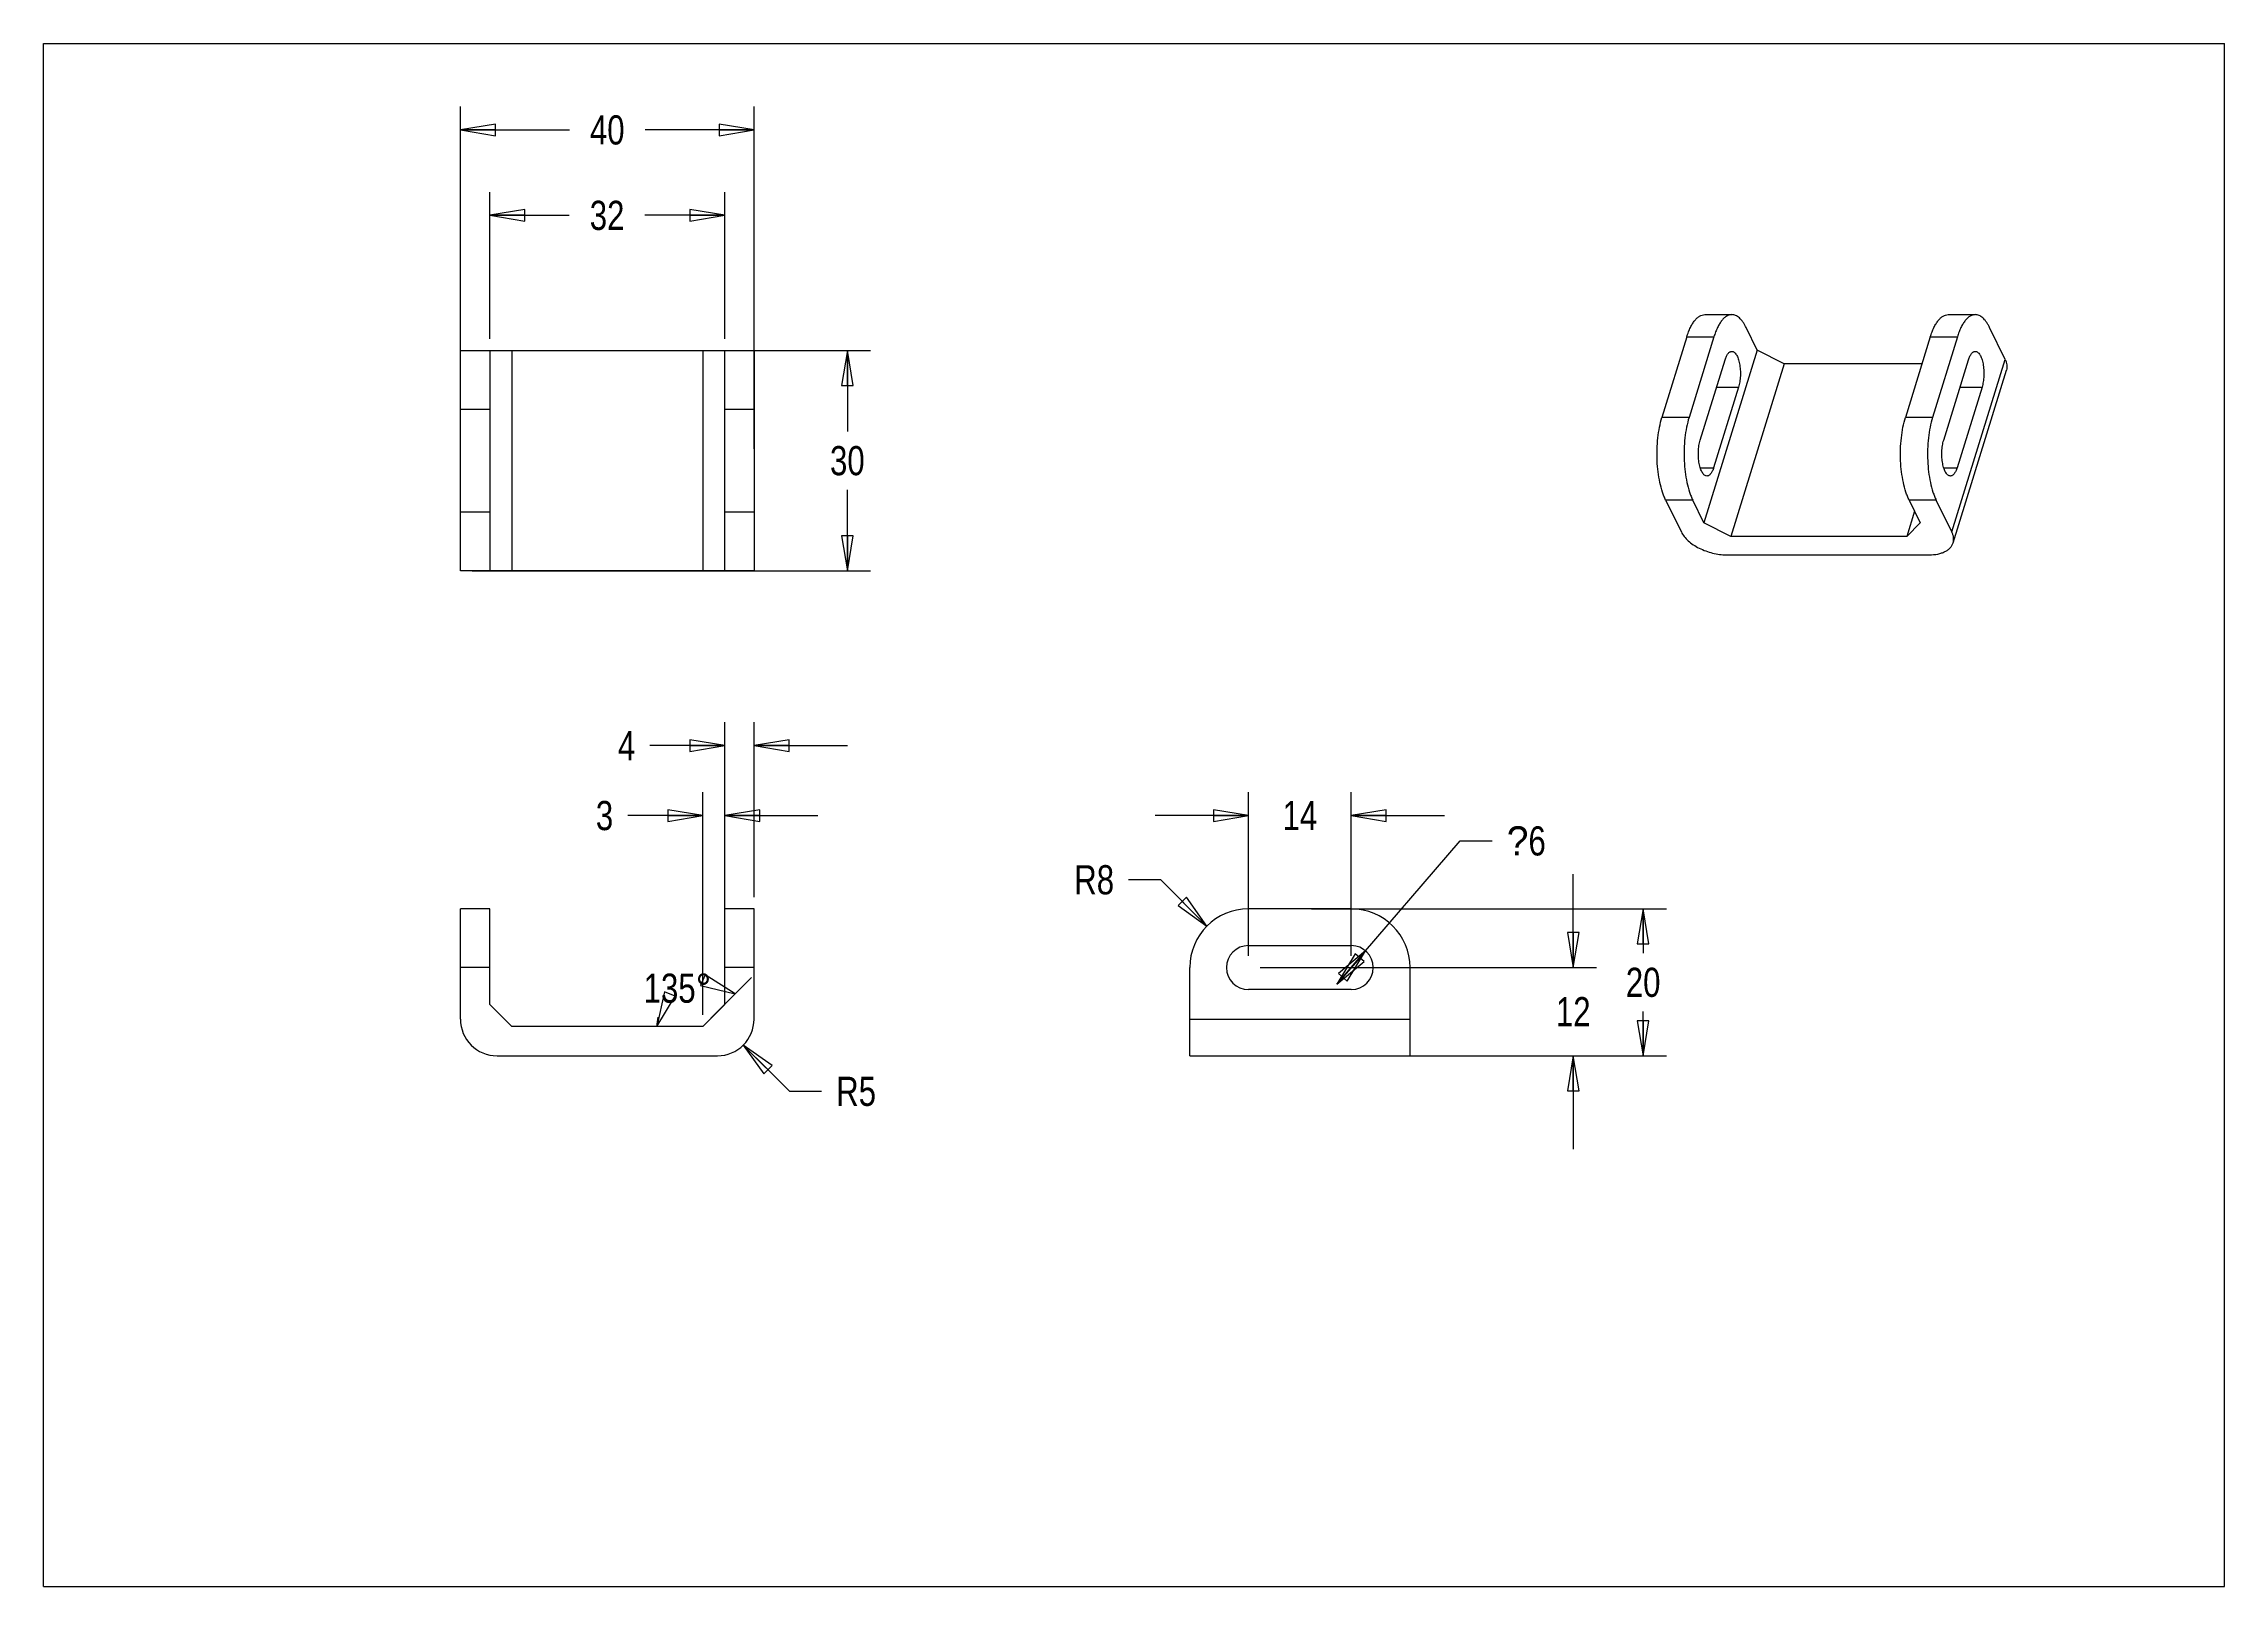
# Model space of a CAD drawing. Header units: millimetres. Extents: x 0 to 297, y 0 to 210.
import ezdxf

# ---------------------------------------------------------------- set-up
doc = ezdxf.new("R2010")
doc.units = ezdxf.units.MM
doc.header["$LTSCALE"] = 0.64311
doc.header["$MEASUREMENT"] = 0
doc.layers.get('0').update_dxf_attribs({"linetype": 'CONTINUOUS'})
doc.styles.get("Standard").update_dxf_attribs({"font": 'txt', "width": 0.8})
doc.styles.add('TEXTSTYLE_2', font='symbol_asme.ttf')
doc.dimstyles.new('DIMSTYLE_1', dxfattribs={"dimtxt": 0.15625, "dimasz": 0.1875, "dimexe": 0.125, "dimexo": 0.625, "dimgap": 0.078125, "dimtad": 1, "dimzin": 4, "dimtxsty": 'STANDARD', "dimblk": 'CLOSED', "dimblk1": 'CLOSED', "dimblk2": 'CLOSED', "dimcen": 2.5, "dimazin": 1, "dimtfac": 1, "dimtmove": 0, "dimatfit": 3, "dimldrblk": 'CLOSED', "dimtzin": 4})
doc.dimstyles.new('DIMSTYLE_2', dxfattribs={"dimtxt": 0.15625, "dimasz": 0.1875, "dimexe": 0.125, "dimexo": 0.625, "dimgap": 0.078125, "dimtad": 1, "dimzin": 4, "dimtxsty": 'STANDARD', "dimblk": 'CLOSED', "dimblk1": 'CLOSED', "dimblk2": 'CLOSED', "dimcen": 2.5, "dimazin": 1, "dimtfac": 1, "dimtmove": 0, "dimatfit": 3, "dimldrblk": 'CLOSED', "dimtzin": 4})
doc.dimstyles.new('DIMSTYLE_3', dxfattribs={"dimtxt": 0.15625, "dimasz": 0.1875, "dimexe": 0.125, "dimexo": 0.625, "dimtad": 1, "dimzin": 4, "dimtxsty": 'STANDARD', "dimblk": 'CLOSED', "dimblk1": 'CLOSED', "dimblk2": 'CLOSED', "dimcen": 2.5, "dimazin": 1, "dimtfac": 1, "dimtmove": 0, "dimatfit": 3, "dimldrblk": 'CLOSED', "dimtzin": 4})
doc.dimstyles.new('DIMSTYLE_4', dxfattribs={"dimtxt": 0.15625, "dimasz": 0.1875, "dimexe": 0.125, "dimexo": 0.625, "dimtad": 1, "dimzin": 4, "dimtxsty": 'STANDARD', "dimblk": 'CLOSED', "dimblk1": 'CLOSED', "dimblk2": 'CLOSED', "dimcen": 2.5, "dimazin": 1, "dimtfac": 1, "dimtmove": 0, "dimatfit": 2, "dimldrblk": 'CLOSED', "dimtzin": 4})

# ---------------------------------------------------------------- blocks, each defined once
blk = doc.blocks.new('_CLOSED')
at = {"color": 0, "linetype": 'ByBlock'}
for p, q in [((0, 0), (-1, 0.167)), ((-1, 0.167), (-1, -0.167)), ((-1, -0.167), (0, 0)), ((-1, 0), (0, 0))]:
    blk.add_line(p, q, dxfattribs=at)
blk = doc.blocks.new('*D1')
at = {"color": 2, "linetype": 'Continuous', "transparency": 16777216}
for p, q in [((58.35, 168.24), (112.63, 168.24)), ((109.46, 168.24), (109.46, 157.21)), ((109.46, 138.24), (109.46, 149.27)), ((58.35, 138.24), (112.63, 138.24))]:
    blk.add_line(p, q, dxfattribs=at)
at = {"color": 2, "linetype": 'Continuous', "transparency": 16777216, "xscale": 4.762499999999999, "yscale": 4.762499999999999, "zscale": 4.762499999999999}
for p, rotation in [((109.46, 168.24), 90), ((109.46, 138.24), -90.00000000000001)]:
    blk.add_blockref('_CLOSED', p, dxfattribs=dict(at, rotation=rotation))
at = {"color": 2, "linetype": 'Continuous', "transparency": 16777216, "insert": (109.46, 155.22), "char_height": 3.969, "width": 6.35, "attachment_point": 2, "line_spacing_factor": 0.9}
blk.add_mtext('30', dxfattribs=at)
blk = doc.blocks.new('*D2')
at = {"color": 2, "linetype": 'Continuous', "transparency": 16777216}
for p, q in [((56.76, 154.83), (56.76, 201.43)), ((96.76, 154.83), (96.76, 201.43)), ((56.76, 198.26), (71.6, 198.26)), ((96.76, 198.26), (81.92, 198.26))]:
    blk.add_line(p, q, dxfattribs=at)
at = {"color": 2, "linetype": 'Continuous', "transparency": 16777216, "xscale": 4.762499999999999, "yscale": 4.762499999999999, "zscale": 4.762499999999999, "rotation": 180}
blk.add_blockref('_CLOSED', (56.76, 198.26), dxfattribs=at)
at = {"color": 2, "linetype": 'Continuous', "transparency": 16777216, "xscale": 4.762499999999999, "yscale": 4.762499999999999, "zscale": 4.762499999999999}
blk.add_blockref('_CLOSED', (96.76, 198.26), dxfattribs=at)
at = {"color": 2, "linetype": 'Continuous', "transparency": 16777216, "insert": (76.76, 200.24), "char_height": 3.969, "width": 6.35, "attachment_point": 2, "line_spacing_factor": 0.9}
blk.add_mtext('40', dxfattribs=at)
blk = doc.blocks.new('*D3')
at = {"color": 2, "linetype": 'Continuous', "transparency": 16777216}
for p, q in [((92.76, 93.81), (92.76, 117.63)), ((96.76, 93.81), (96.76, 117.63)), ((92.76, 114.45), (82.56, 114.45)), ((96.76, 114.45), (109.46, 114.45))]:
    blk.add_line(p, q, dxfattribs=at)
at = {"color": 2, "linetype": 'Continuous', "transparency": 16777216, "xscale": 4.762499999999999, "yscale": 4.762499999999999, "zscale": 4.762499999999999}
blk.add_blockref('_CLOSED', (92.76, 114.45), dxfattribs=at)
at = {"color": 2, "linetype": 'Continuous', "transparency": 16777216, "xscale": 4.762499999999999, "yscale": 4.762499999999999, "zscale": 4.762499999999999, "rotation": 180}
blk.add_blockref('_CLOSED', (96.76, 114.45), dxfattribs=at)
at = {"color": 2, "linetype": 'Continuous', "transparency": 16777216, "insert": (80.57, 116.43), "char_height": 3.97, "width": 3.175, "attachment_point": 3, "line_spacing_factor": 0.9}
blk.add_mtext('4', dxfattribs=at)
blk = doc.blocks.new('*D4')
at = {"color": 2, "linetype": 'Continuous', "transparency": 16777216}
for p, q in [((172.68, 92.23), (221.02, 92.23)), ((217.84, 92.23), (217.84, 86.19)), ((217.84, 72.23), (217.84, 78.26)), ((172.68, 72.23), (221.02, 72.23))]:
    blk.add_line(p, q, dxfattribs=at)
at = {"color": 2, "linetype": 'Continuous', "transparency": 16777216, "xscale": 4.762499999999999, "yscale": 4.762499999999999, "zscale": 4.762499999999999}
for p, rotation in [((217.84, 92.23), 90), ((217.84, 72.23), -90.00000000000001)]:
    blk.add_blockref('_CLOSED', p, dxfattribs=dict(at, rotation=rotation))
at = {"color": 2, "linetype": 'Continuous', "transparency": 16777216, "insert": (217.84, 84.21), "char_height": 3.969, "width": 6.35, "attachment_point": 2, "line_spacing_factor": 0.9}
blk.add_mtext('20', dxfattribs=at)
blk = doc.blocks.new('*D5')
at = {"color": 2, "linetype": 'Continuous', "transparency": 16777216}
for p, q in [((90.88, 77.35), (96.41, 82.88)), ((88.17, 76.23), (80.35, 76.23))]:
    blk.add_line(p, q, dxfattribs=at)
for points in [[(89.48, 81.78), (94.17, 80.64), (90.1, 83.24), (89.48, 81.78)], [(84.56, 80.94), (83.52, 76.23), (86.03, 80.35), (84.56, 80.94)]]:
    blk.add_lwpolyline(points, dxfattribs=at)
for start, end in [(45, 45.115), (168.5686, 180)]:
    blk.add_arc((89.76, 76.23), 6.24, start, end, dxfattribs=at)
at = {"color": 2, "linetype": 'Continuous', "transparency": 16777216, "insert": (86.32, 83.41), "char_height": 3.9688, "width": 11.7056, "attachment_point": 2, "line_spacing_factor": 0.9}
blk.add_mtext('135\\fSymbol_ASME;{\\W1.0;°}', dxfattribs=at)
blk = doc.blocks.new('*D6')
at = {"color": 2, "linetype": 'Continuous', "transparency": 16777216}
for p, q in [((89.76, 77.81), (89.76, 108.1)), ((92.76, 80.81), (92.76, 108.1)), ((89.76, 104.93), (79.56, 104.93)), ((92.76, 104.93), (105.46, 104.93))]:
    blk.add_line(p, q, dxfattribs=at)
at = {"color": 2, "linetype": 'Continuous', "transparency": 16777216, "xscale": 4.762499999999999, "yscale": 4.762499999999999, "zscale": 4.762499999999999}
blk.add_blockref('_CLOSED', (89.76, 104.93), dxfattribs=at)
at = {"color": 2, "linetype": 'Continuous', "transparency": 16777216, "xscale": 4.762499999999999, "yscale": 4.762499999999999, "zscale": 4.762499999999999, "rotation": 180}
blk.add_blockref('_CLOSED', (92.76, 104.93), dxfattribs=at)
at = {"color": 2, "linetype": 'Continuous', "transparency": 16777216, "insert": (77.57, 106.91), "char_height": 3.97, "width": 3.175, "attachment_point": 3, "line_spacing_factor": 0.9}
blk.add_mtext('3', dxfattribs=at)
blk = doc.blocks.new('*D7')
at = {"color": 2, "linetype": 'Continuous', "transparency": 16777216}
for p, q in [((95.29, 73.69), (101.59, 67.39)), ((101.59, 67.39), (105.96, 67.39))]:
    blk.add_line(p, q, dxfattribs=at)
at = {"color": 2, "linetype": 'Continuous', "transparency": 16777216, "xscale": 4.762499999999999, "yscale": 4.762499999999999, "zscale": 4.762499999999999, "rotation": 135}
blk.add_blockref('_CLOSED', (95.29, 73.69), dxfattribs=at)
at = {"color": 2, "linetype": 'Continuous', "transparency": 16777216, "insert": (107.94, 69.37), "char_height": 3.969, "width": 6.35, "attachment_point": 1, "line_spacing_factor": 0.9}
blk.add_mtext('R5', dxfattribs=at)
blk = doc.blocks.new('*D8')
at = {"color": 2, "linetype": 'Continuous', "transparency": 16777216}
for p, q in [((152.14, 96.18), (147.77, 96.18)), ((158.44, 89.88), (152.14, 96.18))]:
    blk.add_line(p, q, dxfattribs=at)
at = {"color": 2, "linetype": 'Continuous', "transparency": 16777216, "xscale": 4.762499999999999, "yscale": 4.762499999999999, "zscale": 4.762499999999999, "rotation": -45.00000000000002}
blk.add_blockref('_CLOSED', (158.44, 89.88), dxfattribs=at)
at = {"color": 2, "linetype": 'Continuous', "transparency": 16777216, "insert": (145.79, 98.17), "char_height": 3.969, "width": 6.35, "attachment_point": 3, "line_spacing_factor": 0.9}
blk.add_mtext('R8', dxfattribs=at)
blk = doc.blocks.new('*D9')
at = {"color": 2, "linetype": 'Continuous', "transparency": 16777216}
for p, q in [((164.09, 85.81), (164.09, 108.1)), ((178.09, 85.81), (178.09, 108.1)), ((164.09, 104.93), (151.39, 104.93)), ((178.09, 104.93), (190.79, 104.93))]:
    blk.add_line(p, q, dxfattribs=at)
at = {"color": 2, "linetype": 'Continuous', "transparency": 16777216, "xscale": 4.762499999999999, "yscale": 4.762499999999999, "zscale": 4.762499999999999}
blk.add_blockref('_CLOSED', (164.09, 104.93), dxfattribs=at)
at = {"color": 2, "linetype": 'Continuous', "transparency": 16777216, "xscale": 4.762499999999999, "yscale": 4.762499999999999, "zscale": 4.762499999999999, "rotation": 180}
blk.add_blockref('_CLOSED', (178.09, 104.93), dxfattribs=at)
at = {"color": 2, "linetype": 'Continuous', "transparency": 16777216, "insert": (171.09, 106.91), "char_height": 3.969, "width": 6.35, "attachment_point": 2, "line_spacing_factor": 0.9}
blk.add_mtext('14', dxfattribs=at)
blk = doc.blocks.new('*D10')
at = {"color": 2, "linetype": 'Continuous', "transparency": 16777216}
for p, q in [((178.09, 84.23), (192.92, 101.48)), ((192.92, 101.48), (197.29, 101.48)), ((180.05, 86.5), (178.09, 84.23)), ((176.14, 81.95), (178.09, 84.23))]:
    blk.add_line(p, q, dxfattribs=at)
at = {"color": 2, "linetype": 'Continuous', "transparency": 16777216, "xscale": 4.762499999999999, "yscale": 4.762499999999999, "zscale": 4.762499999999999}
for p, rotation in [((180.05, 86.5), 49.320858581), ((176.14, 81.95), -130.679141419)]:
    blk.add_blockref('_CLOSED', p, dxfattribs=dict(at, rotation=rotation))
at = {"color": 2, "linetype": 'Continuous', "transparency": 16777216, "insert": (199.27, 103.46), "char_height": 3.9688, "width": 7.8561, "attachment_point": 1, "line_spacing_factor": 0.9, "style": 'TEXTSTYLE_2'}
blk.add_mtext('?\\ftxt;{\\W0.8;6}', dxfattribs=at)
blk = doc.blocks.new('*D11')
at = {"color": 2, "linetype": 'Continuous', "transparency": 16777216}
for p, q in [((208.32, 84.23), (208.32, 96.93)), ((165.68, 84.23), (211.49, 84.23)), ((165.68, 72.23), (211.49, 72.23)), ((208.32, 72.23), (208.32, 59.53))]:
    blk.add_line(p, q, dxfattribs=at)
at = {"color": 2, "linetype": 'Continuous', "transparency": 16777216, "xscale": 4.762499999999999, "yscale": 4.762499999999999, "zscale": 4.762499999999999}
for p, rotation in [((208.32, 84.23), -90.00000000000001), ((208.32, 72.23), 90)]:
    blk.add_blockref('_CLOSED', p, dxfattribs=dict(at, rotation=rotation))
at = {"color": 2, "linetype": 'Continuous', "transparency": 16777216, "insert": (208.32, 80.21), "char_height": 3.969, "width": 6.35, "attachment_point": 2, "line_spacing_factor": 0.9}
blk.add_mtext('12', dxfattribs=at)
blk = doc.blocks.new('*D12')
at = {"color": 2, "linetype": 'Continuous', "transparency": 16777216}
for p, q in [((60.76, 169.83), (60.76, 189.8)), ((92.76, 169.83), (92.76, 189.8)), ((60.76, 186.63), (71.58, 186.63)), ((92.76, 186.63), (81.9, 186.63))]:
    blk.add_line(p, q, dxfattribs=at)
at = {"color": 2, "linetype": 'Continuous', "transparency": 16777216, "xscale": 4.762499999999999, "yscale": 4.762499999999999, "zscale": 4.762499999999999, "rotation": 180}
blk.add_blockref('_CLOSED', (60.76, 186.63), dxfattribs=at)
at = {"color": 2, "linetype": 'Continuous', "transparency": 16777216, "xscale": 4.762499999999999, "yscale": 4.762499999999999, "zscale": 4.762499999999999}
blk.add_blockref('_CLOSED', (92.76, 186.63), dxfattribs=at)
at = {"color": 2, "linetype": 'Continuous', "transparency": 16777216, "insert": (76.74, 188.61), "char_height": 3.969, "width": 6.35, "attachment_point": 2, "line_spacing_factor": 0.9}
blk.add_mtext('32', dxfattribs=at)

msp = doc.modelspace()

# ---------------------------------------------------------------- linework, layer by layer
at = {"color": 7, "linetype": 'Continuous'}
for p, q in [((0, 0), (0, 210)), ((0, 210), (297, 210)), ((297, 0), (297, 210)), ((226.232, 173.107), (229.916, 173.107)), ((259.39, 173.107), (263.074, 173.107)), ((223.792, 170.08), (220.403, 159.114)), ((223.792, 170.08), (227.476, 170.08)), ((227.476, 170.08), (224.087, 159.114)), ((233.378, 168.266), (231.853, 171.374)), ((256.95, 170.08), (253.561, 159.114)), ((256.95, 170.08), (260.634, 170.08)), ((260.634, 170.08), (257.245, 159.114)), ((267.146, 167.023), (265.011, 171.374)), ((56.758, 138.24), (56.758, 168.24)), ((56.758, 168.24), (96.758, 168.24)), ((60.758, 168.24), (60.758, 138.24)), ((63.758, 168.24), (63.758, 138.24)), ((89.758, 168.24), (89.758, 138.24)), ((92.758, 138.24), (92.758, 168.24)), ((96.758, 168.24), (96.758, 138.24)), ((225.612, 156.006), (229.001, 166.972)), ((233.378, 168.266), (226.116, 144.766)), ((237.056, 166.401), (229.794, 142.901)), ((237.056, 166.401), (233.378, 168.266)), ((255.813, 166.401), (237.056, 166.401)), ((258.77, 156.006), (262.159, 166.972)), ((259.884, 143.523), (267.146, 167.023)), ((260.056, 142.047), (267.318, 165.547)), ((230.831, 163.243), (227.442, 152.276)), ((227.849, 163.243), (230.831, 163.243)), ((263.99, 163.243), (260.601, 152.276)), ((261.007, 163.243), (263.99, 163.243)), ((56.758, 160.24), (60.758, 160.24)), ((92.758, 160.24), (96.758, 160.24)), ((224.087, 159.114), (220.403, 159.114)), ((257.245, 159.114), (253.561, 159.114)), ((225.62, 152.276), (227.442, 152.276)), ((258.778, 152.276), (260.601, 152.276)), ((60.758, 146.24), (56.758, 146.24)), ((96.758, 146.24), (92.758, 146.24)), ((220.907, 147.874), (223.042, 143.523)), ((224.591, 147.874), (220.907, 147.874)), ((226.116, 144.766), (224.591, 147.874)), ((254.81, 146.356), (253.742, 142.901)), ((257.749, 147.874), (254.065, 147.874)), ((254.065, 147.874), (255.59, 144.766)), ((259.884, 143.523), (257.749, 147.874)), ((229.794, 142.901), (226.116, 144.766)), ((253.742, 142.901), (229.794, 142.901)), ((255.59, 144.766), (253.742, 142.901)), ((229.172, 140.415), (256.804, 140.415)), ((96.758, 138.24), (56.758, 138.24)), ((56.758, 77.226), (56.758, 92.226)), ((60.758, 92.226), (56.758, 92.226)), ((60.758, 79.226), (60.758, 92.226)), ((96.758, 92.226), (92.758, 92.226)), ((92.758, 79.226), (92.758, 92.226)), ((96.758, 77.226), (96.758, 92.226)), ((178.094, 92.226), (164.094, 92.226)), ((164.094, 87.226), (178.094, 87.226)), ((60.758, 84.226), (56.758, 84.226)), ((96.758, 84.226), (92.758, 84.226)), ((156.094, 72.226), (156.094, 84.226)), ((186.094, 72.226), (186.094, 84.226)), ((178.094, 81.226), (164.094, 81.226)), ((63.758, 76.226), (60.758, 79.226)), ((92.758, 79.226), (89.758, 76.226)), ((156.094, 77.226), (186.094, 77.226)), ((89.758, 76.226), (63.758, 76.226)), ((61.758, 72.226), (91.758, 72.226)), ((156.094, 72.226), (186.094, 72.226)), ((0, 0), (297, 0))]:
    msp.add_line(p, q, dxfattribs=at)
for centre, radius, start, end in [((164.094, 84.226), 8, 90, 180), ((178.094, 84.226), 8, 0, 90), ((164.094, 84.226), 3, 90, -90), ((178.094, 84.226), 3, -90, 90), ((61.758, 77.226), 5, 180, -90), ((91.758, 77.226), 5, -90, 0)]:
    msp.add_arc(centre, radius, start, end, dxfattribs=at)
at = {"color": 7, "linetype": 'Continuous', "extrusion": (0, 0, 25.4)}
for points, knots in [([(223.792, 170.08), (223.862, 170.307), (224.01, 170.738), (224.268, 171.339), (224.551, 171.863), (224.855, 172.303), (225.178, 172.654), (225.517, 172.911), (225.869, 173.071), (226.114, 173.107), (226.232, 173.107)], [0, 0, 0, 0, 0.1727689, 0.3318957, 0.476357, 0.6058537, 0.7207724, 0.8225759, 0.9141492, 1, 1, 1, 1]), ([(229.916, 173.107), (229.798, 173.107), (229.554, 173.071), (229.201, 172.911), (228.862, 172.654), (228.539, 172.303), (228.235, 171.863), (227.952, 171.339), (227.694, 170.738), (227.546, 170.307), (227.476, 170.08)], [0, 0, 0, 0, 0.0858508, 0.1774241, 0.2792276, 0.3941463, 0.523643, 0.6681043, 0.8272311, 1, 1, 1, 1]), ([(231.853, 171.374), (231.787, 171.508), (231.652, 171.762), (231.43, 172.111), (231.197, 172.411), (230.954, 172.661), (230.703, 172.858), (230.445, 173.001), (230.182, 173.088), (230.004, 173.108), (229.916, 173.107)], [0, 0, 0, 0, 0.1639413, 0.3154414, 0.4544015, 0.5813415, 0.6973087, 0.803986, 0.9038197, 1, 1, 1, 1]), ([(256.95, 170.08), (257.02, 170.307), (257.168, 170.738), (257.426, 171.339), (257.709, 171.863), (258.013, 172.303), (258.336, 172.654), (258.675, 172.911), (259.028, 173.071), (259.272, 173.107), (259.39, 173.107)], [0, 0, 0, 0, 0.1727689, 0.3318957, 0.476357, 0.6058537, 0.7207724, 0.8225759, 0.9141492, 1, 1, 1, 1]), ([(263.074, 173.107), (262.956, 173.107), (262.712, 173.071), (262.359, 172.911), (262.02, 172.654), (261.698, 172.303), (261.393, 171.863), (261.11, 171.339), (260.852, 170.738), (260.704, 170.307), (260.634, 170.08)], [0, 0, 0, 0, 0.0858508, 0.1774241, 0.2792276, 0.3941463, 0.523643, 0.6681043, 0.8272311, 1, 1, 1, 1]), ([(265.011, 171.374), (264.945, 171.508), (264.81, 171.762), (264.588, 172.111), (264.355, 172.411), (264.112, 172.661), (263.861, 172.858), (263.604, 173.001), (263.341, 173.088), (263.162, 173.108), (263.074, 173.107)], [0, 0, 0, 0, 0.1639413, 0.3154414, 0.4544015, 0.5813415, 0.6973087, 0.803986, 0.9038197, 1, 1, 1, 1]), ([(229.001, 166.972), (229.052, 167.135), (229.138, 167.366), (229.286, 167.641), (229.4, 167.806), (229.521, 167.937), (229.648, 168.034), (229.78, 168.094), (229.872, 168.108), (229.916, 168.107)], [0, 0, 0, 0, 0.3317541, 0.4762703, 0.6057729, 0.7207119, 0.8225393, 0.9141286, 1, 1, 1, 1]), ([(229.916, 168.107), (229.972, 168.107), (230.088, 168.085), (230.252, 167.991), (230.406, 167.842), (230.549, 167.641), (230.679, 167.393), (230.795, 167.1), (230.893, 166.769), (231.003, 166.273), (231.083, 165.604), (231.092, 164.784), (231.016, 163.988), (230.904, 163.479), (230.831, 163.243)], [0, 0, 0, 0, 0.0311715, 0.0654673, 0.1050765, 0.1511122, 0.2038831, 0.2631508, 0.3283183, 0.3985328, 0.5497406, 0.7072321, 0.8606098, 1, 1, 1, 1]), ([(262.159, 166.972), (262.21, 167.135), (262.296, 167.366), (262.444, 167.641), (262.558, 167.806), (262.679, 167.937), (262.806, 168.034), (262.939, 168.094), (263.03, 168.108), (263.075, 168.107)], [0, 0, 0, 0, 0.3317541, 0.4762703, 0.6057729, 0.7207119, 0.8225393, 0.9141286, 1, 1, 1, 1]), ([(263.075, 168.107), (263.13, 168.107), (263.247, 168.085), (263.41, 167.991), (263.564, 167.842), (263.707, 167.641), (263.837, 167.393), (263.953, 167.1), (264.052, 166.769), (264.161, 166.273), (264.241, 165.604), (264.251, 164.784), (264.174, 163.988), (264.063, 163.479), (263.99, 163.243)], [0, 0, 0, 0, 0.0311715, 0.0654673, 0.1050765, 0.1511122, 0.2038831, 0.2631508, 0.3283183, 0.3985328, 0.5497406, 0.7072321, 0.8606098, 1, 1, 1, 1]), ([(267.146, 167.023), (267.207, 166.899), (267.307, 166.651), (267.391, 166.27), (267.399, 165.898), (267.353, 165.66), (267.318, 165.547)], [0, 0, 0, 0, 0.2715331, 0.5255467, 0.7663022, 1, 1, 1, 1]), ([(220.907, 147.874), (220.823, 148.044), (220.665, 148.403), (220.38, 149.191), (220.09, 150.29), (219.854, 151.717), (219.728, 153.235), (219.718, 154.788), (219.825, 156.316), (220.043, 157.761), (220.269, 158.681), (220.403, 159.114)], [0, 0, 0, 0, 0.049415, 0.1026524, 0.219196, 0.3465392, 0.4807853, 0.6176297, 0.7526191, 0.8813978, 1, 1, 1, 1]), ([(224.087, 159.114), (223.953, 158.681), (223.727, 157.761), (223.509, 156.316), (223.402, 154.788), (223.412, 153.235), (223.538, 151.717), (223.774, 150.29), (224.064, 149.191), (224.349, 148.403), (224.508, 148.044), (224.591, 147.874)], [0, 0, 0, 0, 0.1186022, 0.2473809, 0.3823703, 0.5192147, 0.6534608, 0.780804, 0.8973476, 0.950585, 1, 1, 1, 1]), ([(254.065, 147.874), (253.982, 148.044), (253.823, 148.403), (253.538, 149.191), (253.248, 150.29), (253.012, 151.717), (252.886, 153.235), (252.876, 154.788), (252.983, 156.316), (253.201, 157.761), (253.427, 158.681), (253.561, 159.114)], [0, 0, 0, 0, 0.049415, 0.1026524, 0.219196, 0.3465392, 0.4807853, 0.6176297, 0.7526191, 0.8813978, 1, 1, 1, 1]), ([(257.245, 159.114), (257.111, 158.681), (256.886, 157.761), (256.667, 156.316), (256.561, 154.788), (256.57, 153.235), (256.696, 151.717), (256.933, 150.29), (257.222, 149.191), (257.508, 148.403), (257.666, 148.044), (257.749, 147.874)], [0, 0, 0, 0, 0.1186022, 0.2473809, 0.3823703, 0.5192147, 0.6534608, 0.780804, 0.8973476, 0.950585, 1, 1, 1, 1]), ([(226.527, 151.141), (226.472, 151.141), (226.355, 151.163), (226.191, 151.257), (226.038, 151.406), (225.895, 151.607), (225.765, 151.856), (225.649, 152.148), (225.55, 152.479), (225.441, 152.976), (225.36, 153.644), (225.351, 154.465), (225.428, 155.261), (225.539, 155.77), (225.612, 156.006)], [0, 0, 0, 0, 0.0311715, 0.0654673, 0.1050765, 0.1511122, 0.2038831, 0.2631508, 0.3283183, 0.3985328, 0.5497406, 0.7072321, 0.8606098, 1, 1, 1, 1]), ([(259.685, 151.141), (259.63, 151.141), (259.513, 151.163), (259.35, 151.257), (259.196, 151.406), (259.053, 151.607), (258.923, 151.856), (258.807, 152.148), (258.708, 152.479), (258.599, 152.976), (258.518, 153.644), (258.509, 154.465), (258.586, 155.261), (258.697, 155.77), (258.77, 156.006)], [0, 0, 0, 0, 0.0311715, 0.0654673, 0.1050765, 0.1511122, 0.2038831, 0.2631508, 0.3283183, 0.3985328, 0.5497406, 0.7072321, 0.8606098, 1, 1, 1, 1]), ([(227.442, 152.276), (227.392, 152.113), (227.306, 151.882), (227.158, 151.608), (227.044, 151.443), (226.922, 151.311), (226.795, 151.214), (226.663, 151.155), (226.571, 151.141), (226.527, 151.141)], [0, 0, 0, 0, 0.3317541, 0.4762703, 0.6057729, 0.7207119, 0.8225393, 0.9141286, 1, 1, 1, 1]), ([(260.601, 152.276), (260.55, 152.113), (260.464, 151.882), (260.316, 151.608), (260.202, 151.443), (260.081, 151.311), (259.954, 151.214), (259.821, 151.155), (259.73, 151.141), (259.685, 151.141)], [0, 0, 0, 0, 0.3317541, 0.4762703, 0.6057729, 0.7207119, 0.8225393, 0.9141286, 1, 1, 1, 1]), ([(223.042, 143.523), (223.147, 143.308), (223.427, 142.88), (223.98, 142.301), (224.67, 141.769), (225.472, 141.303), (226.354, 140.92), (227.285, 140.635), (228.23, 140.458), (228.862, 140.415), (229.172, 140.415)], [0, 0, 0, 0, 0.1002602, 0.2118774, 0.3337768, 0.4637222, 0.5987438, 0.7354557, 0.8703281, 1, 1, 1, 1]), ([(260.056, 142.047), (260.091, 142.16), (260.137, 142.398), (260.129, 142.77), (260.045, 143.151), (259.945, 143.399), (259.884, 143.523)], [0, 0, 0, 0, 0.2336978, 0.4744533, 0.7284669, 1, 1, 1, 1]), ([(256.804, 140.415), (257.196, 140.415), (257.769, 140.463), (258.481, 140.65), (258.943, 140.838), (259.34, 141.074), (259.664, 141.357), (259.91, 141.682), (260.018, 141.924), (260.056, 142.047)], [0, 0, 0, 0, 0.302976, 0.4409054, 0.5689266, 0.6872686, 0.7970355, 0.9002894, 1, 1, 1, 1])]:
    msp.add_open_spline(points, degree=3, knots=knots, dxfattribs=at)

# ---------------------------------------------------------------- dimensions: what is measured, and where the dimension line sits
at = {"color": 2, "linetype": 'Continuous'}
for base, p1, p2, picture, middle in [((96.758, 198.259), (56.758, 153.24), (96.758, 153.24), '*D2', (76.758, 198.259)), ((92.758, 186.627), (60.758, 168.24), (92.758, 168.24), '*D12', (76.738, 186.627))]:
    dim = msp.add_linear_dim(base=base, p1=p1, p2=p2, dimstyle='DIMSTYLE_1', dxfattribs=at)
    dim.commit()
    dim.dimension.update_dxf_attribs({"geometry": picture, "text_midpoint": middle, "dimtype": 160})
for base, p1, p2, angle, picture, middle in [((109.458, 138.24), (56.758, 168.24), (56.758, 138.24), 270, '*D1', (109.458, 153.24)), ((92.758, 114.451), (96.758, 92.226), (92.758, 92.226), 180, '*D3', (79.082, 114.451)), ((89.758, 104.926), (92.758, 79.226), (89.758, 76.226), 180, '*D6', (76.082, 104.926)), ((164.094, 104.926), (178.094, 84.226), (164.094, 84.226), 180, '*D9', (171.59, 104.926)), ((208.319, 84.226), (164.094, 72.226), (164.094, 84.226), 90, '*D11', (208.715, 78.226)), ((217.844, 92.226), (171.094, 72.226), (171.094, 92.226), 90, '*D4', (217.844, 82.226))]:
    dim = msp.add_linear_dim(base=base, p1=p1, p2=p2, angle=angle, dimstyle='DIMSTYLE_1', dxfattribs=at)
    dim.commit()
    dim.dimension.update_dxf_attribs({"geometry": picture, "text_midpoint": middle, "dimtype": 160})
dim = msp.add_diameter_dim_2p(p1=(180.049, 86.501), p2=(176.138, 81.95), text='{\\fSymbol_ASME;\\W1.0;?}<>', dimstyle='DIMSTYLE_4', dxfattribs=at)
dim.commit()
dim.dimension.update_dxf_attribs({"geometry": '*D10', "text_midpoint": (203.199, 101.476), "dimtype": 163})
for center, mpoint, picture, middle in [((164.094, 84.226), (158.437, 89.882), '*D8', (142.611, 96.183)), ((91.758, 77.226), (95.294, 73.69), '*D7', (111.119, 67.39))]:
    dim = msp.add_radius_dim(center=center, mpoint=mpoint, text='R<>', dimstyle='DIMSTYLE_3', dxfattribs=at)
    dim.commit()
    dim.dimension.update_dxf_attribs({"geometry": picture, "text_midpoint": middle, "dimtype": 164})
dim = msp.add_angular_dim_2l(base=(87.371, 81.988), line1=((89.714, 76.182), (89.758, 76.226)), line2=((89.821, 76.226), (89.758, 76.226)), dimstyle='DIMSTYLE_2', dxfattribs=at)
dim.commit()
dim.dimension.update_dxf_attribs({"geometry": '*D5', "text_midpoint": (86.322, 81.43), "dimtype": 162})

doc.saveas('drawing.dxf')
